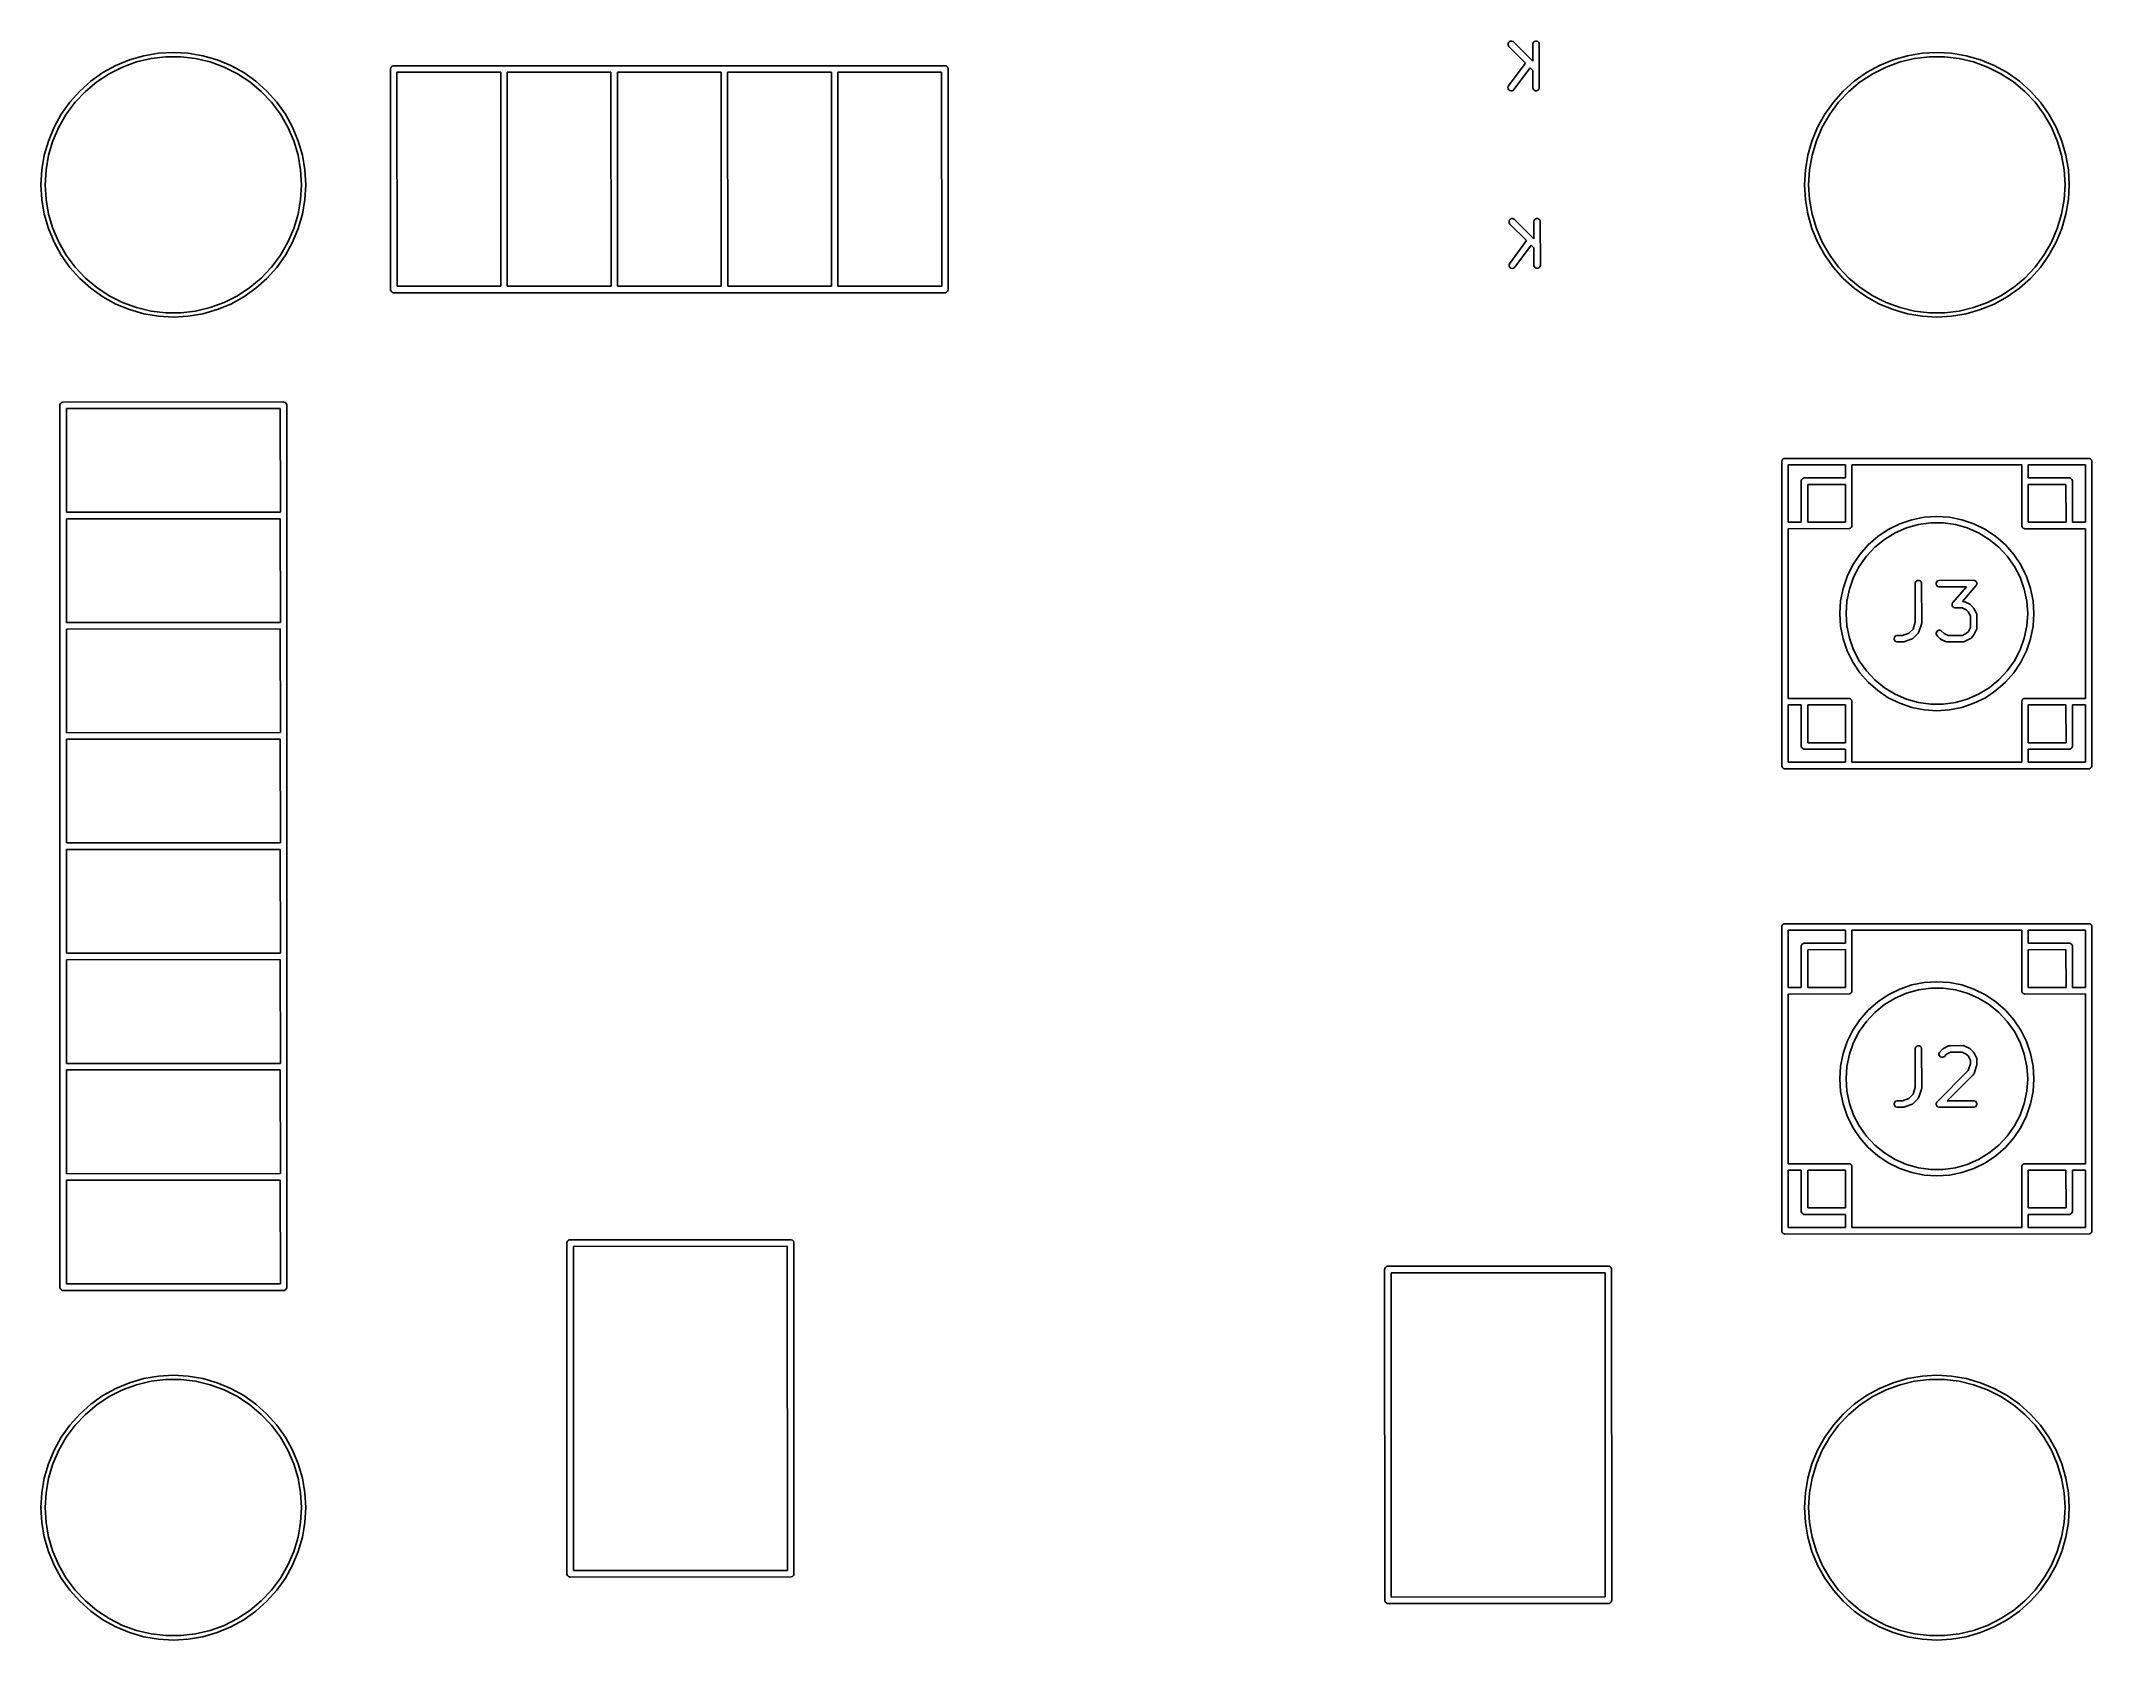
# Model space of a CAD drawing. Extents: x 0.28 to 2.14, y 0.28 to 1.73.
import ezdxf

# ---------------------------------------------------------------- set-up
doc = ezdxf.new("R2010")
doc.units = 0
doc.header["$MEASUREMENT"] = 0
doc.layers.add('BLACK', color=7, linetype='CONTINUOUS')

msp = doc.modelspace()

# ---------------------------------------------------------------- linework, layer by layer
at = {"layer": 'BLACK', "linetype": 'CONTINUOUS'}
for p, q in [((0.3479, 1.7082), (0.3603, 1.7133)), ((0.3603, 1.7133), (0.3733, 1.7171)), ((0.3798, 1.7146), (0.3666, 1.7114)), ((0.3733, 1.7171), (0.3866, 1.7193)), ((0.3932, 1.7161), (0.3798, 1.7146)), ((0.3866, 1.7193), (0.4, 1.7201)), ((0.4068, 1.7161), (0.3932, 1.7161)), ((0.4, 1.7201), (0.4134, 1.7193)), ((0.4202, 1.7146), (0.4068, 1.7161)), ((0.4134, 1.7193), (0.4267, 1.7171)), ((0.4334, 1.7114), (0.4202, 1.7146)), ((0.4267, 1.7171), (0.4397, 1.7133)), ((0.4397, 1.7133), (0.4521, 1.7082)), ((1.611, 1.7281), (1.6114, 1.7291)), ((1.611, 1.7269), (1.611, 1.7281)), ((1.6114, 1.7259), (1.611, 1.7269)), ((1.6114, 1.7291), (1.6122, 1.73)), ((1.6118, 1.7254), (1.6114, 1.7259)), ((1.6269, 1.7104), (1.6118, 1.7254)), ((1.6122, 1.73), (1.6133, 1.7304)), ((1.6133, 1.7304), (1.6144, 1.7304)), ((1.6144, 1.7304), (1.6155, 1.73)), ((1.6155, 1.73), (1.6329, 1.7126)), ((1.6329, 1.7126), (1.6329, 1.7126)), ((1.6329, 1.7126), (1.6329, 1.7126)), ((1.6329, 1.7126), (1.6334, 1.7121)), ((1.6334, 1.7275), (1.6335, 1.7281)), ((1.6334, 1.7121), (1.6334, 1.7275)), ((1.6335, 1.7281), (1.6339, 1.7291)), ((1.6339, 1.7291), (1.6347, 1.73)), ((1.6347, 1.73), (1.6358, 1.7304)), ((1.6358, 1.7304), (1.6369, 1.7304)), ((1.6369, 1.7304), (1.638, 1.73)), ((1.638, 1.73), (1.6388, 1.7291)), ((1.6388, 1.7291), (1.6393, 1.7281)), ((1.6393, 1.7281), (1.6393, 1.6881)), ((1.9479, 1.7082), (1.9603, 1.7133)), ((1.9603, 1.7133), (1.9733, 1.7171)), ((1.9798, 1.7146), (1.9666, 1.7114)), ((1.9733, 1.7171), (1.9866, 1.7193)), ((1.9932, 1.7161), (1.9798, 1.7146)), ((1.9866, 1.7193), (2, 1.7201)), ((2.0068, 1.7161), (1.9932, 1.7161)), ((2, 1.7201), (2.0134, 1.7193)), ((2.0202, 1.7146), (2.0068, 1.7161)), ((2.0134, 1.7193), (2.0267, 1.7171)), ((2.0334, 1.7114), (2.0202, 1.7146)), ((2.0267, 1.7171), (2.0397, 1.7133)), ((2.0397, 1.7133), (2.0521, 1.7082)), ((0.3151, 1.6849), (0.3251, 1.6939)), ((0.3251, 1.6939), (0.3361, 1.7017)), ((0.3418, 1.7007), (0.3305, 1.6933)), ((0.3361, 1.7017), (0.3479, 1.7082)), ((0.3539, 1.7068), (0.3418, 1.7007)), ((0.3666, 1.7114), (0.3539, 1.7068)), ((0.4461, 1.7068), (0.4334, 1.7114)), ((0.4582, 1.7007), (0.4461, 1.7068)), ((0.4521, 1.7082), (0.4639, 1.7017)), ((0.4695, 1.6933), (0.4582, 1.7007)), ((0.4639, 1.7017), (0.4749, 1.6939)), ((0.4749, 1.6939), (0.4849, 1.6849)), ((0.597, 1.705), (0.5971, 1.7056)), ((0.5971, 1.5045), (0.597, 1.705)), ((0.5971, 1.7056), (0.5975, 1.7066)), ((0.5975, 1.7066), (0.5984, 1.7075)), ((0.5984, 1.7075), (0.5994, 1.7079)), ((0.5994, 1.7079), (0.7, 1.708)), ((0.697, 1.7021), (0.6029, 1.702)), ((0.6029, 1.702), (0.603, 1.5079)), ((0.6971, 1.508), (0.697, 1.7021)), ((0.7, 1.708), (0.7006, 1.7079)), ((0.7006, 1.7079), (0.8, 1.708)), ((0.797, 1.7021), (0.7029, 1.702)), ((0.7029, 1.702), (0.703, 1.5079)), ((0.7971, 1.508), (0.797, 1.7021)), ((0.8, 1.708), (0.8006, 1.7079)), ((0.8006, 1.7079), (0.9, 1.708)), ((0.897, 1.7021), (0.8029, 1.702)), ((0.8029, 1.702), (0.803, 1.5079)), ((0.8971, 1.508), (0.897, 1.7021)), ((0.9, 1.708), (0.9006, 1.7079)), ((0.9006, 1.7079), (1, 1.708)), ((0.997, 1.7021), (0.9029, 1.702)), ((0.9029, 1.702), (0.903, 1.5079)), ((0.9971, 1.508), (0.997, 1.7021)), ((1, 1.708), (1.0003, 1.7079)), ((1.0003, 1.7079), (1.1, 1.708)), ((1.0029, 1.7021), (1.003, 1.5079)), ((1.097, 1.7021), (1.0029, 1.7021)), ((1.0971, 1.508), (1.097, 1.7021)), ((1.1, 1.708), (1.1006, 1.7079)), ((1.1006, 1.7079), (1.1016, 1.7075)), ((1.1016, 1.7075), (1.1025, 1.7067)), ((1.1025, 1.7067), (1.1029, 1.7056)), ((1.1029, 1.7056), (1.103, 1.505)), ((1.6112, 1.6894), (1.6269, 1.7104)), ((1.631, 1.7062), (1.6162, 1.6864)), ((1.6334, 1.7038), (1.631, 1.7062)), ((1.6335, 1.6875), (1.6334, 1.7038)), ((1.9151, 1.6849), (1.9251, 1.6939)), ((1.9251, 1.6939), (1.9361, 1.7017)), ((1.9418, 1.7007), (1.9305, 1.6933)), ((1.9361, 1.7017), (1.9479, 1.7082)), ((1.9539, 1.7068), (1.9418, 1.7007)), ((1.9666, 1.7114), (1.9539, 1.7068)), ((2.0461, 1.7068), (2.0334, 1.7114)), ((2.0582, 1.7007), (2.0461, 1.7068)), ((2.0521, 1.7082), (2.0639, 1.7017)), ((2.0695, 1.6933), (2.0582, 1.7007)), ((2.0639, 1.7017), (2.0749, 1.6939)), ((2.0749, 1.6939), (2.0849, 1.6849)), ((0.2983, 1.6639), (0.3061, 1.6749)), ((0.3109, 1.6748), (0.3028, 1.6639)), ((0.3061, 1.6749), (0.3151, 1.6849)), ((0.3202, 1.6846), (0.3109, 1.6748)), ((0.3305, 1.6933), (0.3202, 1.6846)), ((0.4798, 1.6846), (0.4695, 1.6933)), ((0.4891, 1.6748), (0.4798, 1.6846)), ((0.4849, 1.6849), (0.4939, 1.6749)), ((0.4972, 1.6639), (0.4891, 1.6748)), ((0.4939, 1.6749), (0.5017, 1.6639)), ((1.6109, 1.6883), (1.6112, 1.6894)), ((1.6111, 1.6871), (1.6109, 1.6883)), ((1.6117, 1.6862), (1.6111, 1.6871)), ((1.6126, 1.6855), (1.6117, 1.6862)), ((1.6137, 1.6852), (1.6126, 1.6855)), ((1.6148, 1.6853), (1.6137, 1.6852)), ((1.6158, 1.6859), (1.6148, 1.6853)), ((1.6162, 1.6864), (1.6158, 1.6859)), ((1.6339, 1.6865), (1.6335, 1.6875)), ((1.6347, 1.6857), (1.6339, 1.6865)), ((1.6358, 1.6852), (1.6347, 1.6857)), ((1.6369, 1.6852), (1.6358, 1.6852)), ((1.638, 1.6857), (1.6369, 1.6852)), ((1.6388, 1.6865), (1.638, 1.6857)), ((1.6393, 1.6875), (1.6388, 1.6865)), ((1.6393, 1.6881), (1.6393, 1.6875)), ((1.8983, 1.6639), (1.9061, 1.6749)), ((1.9109, 1.6748), (1.9028, 1.6639)), ((1.9061, 1.6749), (1.9151, 1.6849)), ((1.9202, 1.6846), (1.9109, 1.6748)), ((1.9305, 1.6933), (1.9202, 1.6846)), ((2.0798, 1.6846), (2.0695, 1.6933)), ((2.0891, 1.6748), (2.0798, 1.6846)), ((2.0849, 1.6849), (2.0939, 1.6749)), ((2.0972, 1.6639), (2.0891, 1.6748)), ((2.0939, 1.6749), (2.1017, 1.6639)), ((0.2918, 1.6521), (0.2983, 1.6639)), ((0.3028, 1.6639), (0.296, 1.6522)), ((0.504, 1.6522), (0.4972, 1.6639)), ((0.5017, 1.6639), (0.5082, 1.6521)), ((1.8918, 1.6521), (1.8983, 1.6639)), ((1.9028, 1.6639), (1.896, 1.6522)), ((2.104, 1.6522), (2.0972, 1.6639)), ((2.1017, 1.6639), (2.1082, 1.6521)), ((0.2829, 1.6267), (0.2867, 1.6397)), ((0.2867, 1.6397), (0.2918, 1.6521)), ((0.2907, 1.6398), (0.2868, 1.6268)), ((0.296, 1.6522), (0.2907, 1.6398)), ((0.5093, 1.6398), (0.504, 1.6522)), ((0.5082, 1.6521), (0.5133, 1.6397)), ((0.5132, 1.6268), (0.5093, 1.6398)), ((0.5133, 1.6397), (0.5171, 1.6267)), ((1.8829, 1.6267), (1.8867, 1.6397)), ((1.8867, 1.6397), (1.8918, 1.6521)), ((1.8907, 1.6398), (1.8868, 1.6268)), ((1.896, 1.6522), (1.8907, 1.6398)), ((2.1093, 1.6398), (2.104, 1.6522)), ((2.1082, 1.6521), (2.1133, 1.6397)), ((2.1132, 1.6268), (2.1093, 1.6398)), ((2.1133, 1.6397), (2.1171, 1.6267)), ((0.2807, 1.6134), (0.2829, 1.6267)), ((0.2868, 1.6268), (0.2845, 1.6135)), ((0.5155, 1.6135), (0.5132, 1.6268)), ((0.5171, 1.6267), (0.5193, 1.6134)), ((1.8807, 1.6134), (1.8829, 1.6267)), ((1.8868, 1.6268), (1.8845, 1.6135)), ((2.1155, 1.6135), (2.1132, 1.6268)), ((2.1171, 1.6267), (2.1193, 1.6134)), ((0.2799, 1.6), (0.2807, 1.6134)), ((0.2845, 1.6135), (0.2837, 1.6)), ((0.5163, 1.6), (0.5155, 1.6135)), ((0.5193, 1.6134), (0.5201, 1.6)), ((1.8799, 1.6), (1.8807, 1.6134)), ((1.8845, 1.6135), (1.8837, 1.6)), ((2.1163, 1.6), (2.1155, 1.6135)), ((2.1193, 1.6134), (2.1201, 1.6)), ((0.2807, 1.5866), (0.2799, 1.6)), ((0.2829, 1.5733), (0.2807, 1.5866)), ((0.2837, 1.6), (0.2845, 1.5865)), ((0.2845, 1.5865), (0.2868, 1.5732)), ((0.5132, 1.5732), (0.5155, 1.5865)), ((0.5155, 1.5865), (0.5163, 1.6)), ((0.5193, 1.5866), (0.5171, 1.5733)), ((0.5201, 1.6), (0.5193, 1.5866)), ((1.8807, 1.5866), (1.8799, 1.6)), ((1.8829, 1.5733), (1.8807, 1.5866)), ((1.8837, 1.6), (1.8845, 1.5865)), ((1.8845, 1.5865), (1.8868, 1.5732)), ((2.1132, 1.5732), (2.1155, 1.5865)), ((2.1155, 1.5865), (2.1163, 1.6)), ((2.1193, 1.5866), (2.1171, 1.5733)), ((2.1201, 1.6), (2.1193, 1.5866)), ((0.2867, 1.5603), (0.2829, 1.5733)), ((0.2868, 1.5732), (0.2907, 1.5602)), ((0.5093, 1.5602), (0.5132, 1.5732)), ((0.5171, 1.5733), (0.5133, 1.5603)), ((1.6119, 1.567), (1.6124, 1.5681)), ((1.6119, 1.5659), (1.6119, 1.567)), ((1.6124, 1.5648), (1.6119, 1.5659)), ((1.6124, 1.5681), (1.6132, 1.5689)), ((1.6127, 1.5644), (1.6124, 1.5648)), ((1.6278, 1.5493), (1.6127, 1.5644)), ((1.6132, 1.5689), (1.6142, 1.5694)), ((1.6142, 1.5694), (1.6154, 1.5694)), ((1.6154, 1.5694), (1.6165, 1.5689)), ((1.6165, 1.5689), (1.6338, 1.5516)), ((1.6344, 1.567), (1.6349, 1.5681)), ((1.6344, 1.5665), (1.6344, 1.567)), ((1.6344, 1.5511), (1.6344, 1.5665)), ((1.6349, 1.5681), (1.6357, 1.5689)), ((1.6357, 1.5689), (1.6367, 1.5694)), ((1.6367, 1.5694), (1.6379, 1.5694)), ((1.6379, 1.5694), (1.639, 1.5689)), ((1.639, 1.5689), (1.6398, 1.5681)), ((1.6398, 1.5681), (1.6402, 1.567)), ((1.6402, 1.567), (1.6403, 1.5271)), ((1.8867, 1.5603), (1.8829, 1.5733)), ((1.8868, 1.5732), (1.8907, 1.5602)), ((2.1093, 1.5602), (2.1132, 1.5732)), ((2.1171, 1.5733), (2.1133, 1.5603)), ((0.2918, 1.5479), (0.2867, 1.5603)), ((0.2907, 1.5602), (0.296, 1.5478)), ((0.2983, 1.5361), (0.2918, 1.5479)), ((0.296, 1.5478), (0.3028, 1.5361)), ((0.4972, 1.5361), (0.504, 1.5478)), ((0.5082, 1.5479), (0.5017, 1.5361)), ((0.504, 1.5478), (0.5093, 1.5602)), ((0.5133, 1.5603), (0.5082, 1.5479)), ((1.6122, 1.5284), (1.6278, 1.5493)), ((1.632, 1.5452), (1.6172, 1.5253)), ((1.6344, 1.5428), (1.632, 1.5452)), ((1.6338, 1.5516), (1.6339, 1.5516)), ((1.6339, 1.5516), (1.6339, 1.5515)), ((1.6339, 1.5515), (1.6344, 1.5511)), ((1.8918, 1.5479), (1.8867, 1.5603)), ((1.8907, 1.5602), (1.896, 1.5478)), ((1.8983, 1.5361), (1.8918, 1.5479)), ((1.896, 1.5478), (1.9028, 1.5361)), ((2.0972, 1.5361), (2.104, 1.5478)), ((2.1082, 1.5479), (2.1017, 1.5361)), ((2.104, 1.5478), (2.1093, 1.5602)), ((2.1133, 1.5603), (2.1082, 1.5479)), ((0.3061, 1.5251), (0.2983, 1.5361)), ((0.3028, 1.5361), (0.3109, 1.5252)), ((0.4891, 1.5252), (0.4972, 1.5361)), ((0.5017, 1.5361), (0.4939, 1.5251)), ((1.6119, 1.5273), (1.6122, 1.5284)), ((1.612, 1.5261), (1.6119, 1.5273)), ((1.6126, 1.5251), (1.612, 1.5261)), ((1.6344, 1.5265), (1.6344, 1.5428)), ((1.6349, 1.5255), (1.6344, 1.5265)), ((1.6402, 1.5265), (1.6398, 1.5255)), ((1.6403, 1.5271), (1.6402, 1.5265)), ((1.9061, 1.5251), (1.8983, 1.5361)), ((1.9028, 1.5361), (1.9109, 1.5252)), ((2.0891, 1.5252), (2.0972, 1.5361)), ((2.1017, 1.5361), (2.0939, 1.5251)), ((0.3151, 1.5151), (0.3061, 1.5251)), ((0.3109, 1.5252), (0.3202, 1.5154)), ((0.3251, 1.5061), (0.3151, 1.5151)), ((0.3202, 1.5154), (0.3305, 1.5067)), ((0.4695, 1.5067), (0.4798, 1.5154)), ((0.4849, 1.5151), (0.4749, 1.5061)), ((0.4798, 1.5154), (0.4891, 1.5252)), ((0.4939, 1.5251), (0.4849, 1.5151)), ((0.603, 1.5079), (0.6971, 1.508)), ((0.703, 1.5079), (0.7971, 1.508)), ((0.803, 1.5079), (0.8971, 1.508)), ((0.903, 1.5079), (0.9971, 1.508)), ((1.003, 1.5079), (1.0971, 1.508)), ((1.6135, 1.5244), (1.6126, 1.5251)), ((1.6147, 1.5241), (1.6135, 1.5244)), ((1.6158, 1.5243), (1.6147, 1.5241)), ((1.6168, 1.5249), (1.6158, 1.5243)), ((1.6172, 1.5253), (1.6168, 1.5249)), ((1.6357, 1.5246), (1.6349, 1.5255)), ((1.6367, 1.5242), (1.6357, 1.5246)), ((1.6379, 1.5242), (1.6367, 1.5242)), ((1.639, 1.5246), (1.6379, 1.5242)), ((1.6398, 1.5255), (1.639, 1.5246)), ((1.9151, 1.5151), (1.9061, 1.5251)), ((1.9109, 1.5252), (1.9202, 1.5154)), ((1.9251, 1.5061), (1.9151, 1.5151)), ((1.9202, 1.5154), (1.9305, 1.5067)), ((2.0695, 1.5067), (2.0798, 1.5154)), ((2.0849, 1.5151), (2.0749, 1.5061)), ((2.0798, 1.5154), (2.0891, 1.5252)), ((2.0939, 1.5251), (2.0849, 1.5151)), ((0.3361, 1.4983), (0.3251, 1.5061)), ((0.3305, 1.5067), (0.3418, 1.4993)), ((0.3479, 1.4918), (0.3361, 1.4983)), ((0.3418, 1.4993), (0.3539, 1.4932)), ((0.3603, 1.4867), (0.3479, 1.4918)), ((0.3539, 1.4932), (0.3666, 1.4886)), ((0.4334, 1.4886), (0.4461, 1.4932)), ((0.4521, 1.4918), (0.4397, 1.4867)), ((0.4461, 1.4932), (0.4582, 1.4993)), ((0.4639, 1.4983), (0.4521, 1.4918)), ((0.4582, 1.4993), (0.4695, 1.5067)), ((0.4749, 1.5061), (0.4639, 1.4983)), ((0.5971, 1.5044), (0.5971, 1.5045)), ((0.5975, 1.5034), (0.5971, 1.5044)), ((0.5984, 1.5025), (0.5975, 1.5034)), ((0.5994, 1.5021), (0.5984, 1.5025)), ((0.6, 1.502), (0.5994, 1.5021)), ((0.6994, 1.5021), (0.6, 1.502)), ((0.7, 1.502), (0.6994, 1.5021)), ((0.7994, 1.5021), (0.7, 1.502)), ((0.8, 1.502), (0.7994, 1.5021)), ((0.8994, 1.5021), (0.8, 1.502)), ((0.9, 1.502), (0.8994, 1.5021)), ((0.9997, 1.5021), (0.9, 1.502)), ((1, 1.5021), (0.9997, 1.5021)), ((1.1006, 1.5021), (1, 1.5021)), ((1.1016, 1.5026), (1.1006, 1.5021)), ((1.1025, 1.5034), (1.1016, 1.5026)), ((1.1029, 1.5045), (1.1025, 1.5034)), ((1.103, 1.505), (1.1029, 1.5045)), ((1.9361, 1.4983), (1.9251, 1.5061)), ((1.9305, 1.5067), (1.9418, 1.4993)), ((1.9479, 1.4918), (1.9361, 1.4983)), ((1.9418, 1.4993), (1.9539, 1.4932)), ((1.9603, 1.4867), (1.9479, 1.4918)), ((1.9539, 1.4932), (1.9666, 1.4886)), ((2.0334, 1.4886), (2.0461, 1.4932)), ((2.0521, 1.4918), (2.0397, 1.4867)), ((2.0461, 1.4932), (2.0582, 1.4993)), ((2.0639, 1.4983), (2.0521, 1.4918)), ((2.0582, 1.4993), (2.0695, 1.5067)), ((2.0749, 1.5061), (2.0639, 1.4983)), ((0.3733, 1.4829), (0.3603, 1.4867)), ((0.3666, 1.4886), (0.3798, 1.4854)), ((0.3866, 1.4807), (0.3733, 1.4829)), ((0.3798, 1.4854), (0.3932, 1.4839)), ((0.4, 1.4799), (0.3866, 1.4807)), ((0.3932, 1.4839), (0.4068, 1.4839)), ((0.4134, 1.4807), (0.4, 1.4799)), ((0.4068, 1.4839), (0.4202, 1.4854)), ((0.4267, 1.4829), (0.4134, 1.4807)), ((0.4202, 1.4854), (0.4334, 1.4886)), ((0.4397, 1.4867), (0.4267, 1.4829)), ((1.9733, 1.4829), (1.9603, 1.4867)), ((1.9666, 1.4886), (1.9798, 1.4854)), ((1.9866, 1.4807), (1.9733, 1.4829)), ((1.9798, 1.4854), (1.9932, 1.4839)), ((2, 1.4799), (1.9866, 1.4807)), ((1.9932, 1.4839), (2.0068, 1.4839)), ((2.0134, 1.4807), (2, 1.4799)), ((2.0068, 1.4839), (2.0202, 1.4854)), ((2.0267, 1.4829), (2.0134, 1.4807)), ((2.0202, 1.4854), (2.0334, 1.4886)), ((2.0397, 1.4867), (2.0267, 1.4829)), ((0.297, 1.4), (0.2971, 1.4006)), ((0.2971, 1.3006), (0.297, 1.4)), ((0.2971, 1.4006), (0.2975, 1.4016)), ((0.2975, 1.4016), (0.2984, 1.4025)), ((0.2984, 1.4025), (0.2994, 1.4029)), ((0.2994, 1.4029), (0.5, 1.403)), ((0.497, 1.3971), (0.3029, 1.397)), ((0.3029, 1.397), (0.303, 1.3029)), ((0.4971, 1.303), (0.497, 1.3971)), ((0.5, 1.403), (0.5006, 1.4029)), ((0.5006, 1.4029), (0.5016, 1.4025)), ((0.5016, 1.4025), (0.5025, 1.4016)), ((0.5025, 1.4016), (0.5029, 1.4006)), ((0.5029, 1.4006), (0.503, 1.3)), ((1.8593, 1.3494), (1.8597, 1.3505)), ((1.8593, 1.3488), (1.8593, 1.3494)), ((1.8593, 1.0727), (1.8593, 1.3488)), ((1.8597, 1.3505), (1.8606, 1.3513)), ((1.8606, 1.3513), (1.8616, 1.3517)), ((1.8616, 1.3517), (2.1378, 1.3518)), ((1.8651, 1.3459), (1.8651, 1.2938)), ((1.9171, 1.3459), (1.8651, 1.3459)), ((1.9171, 1.3341), (1.9171, 1.3459)), ((1.923, 1.3459), (1.923, 1.2909)), ((2.077, 1.3459), (1.923, 1.3459)), ((2.077, 1.2904), (2.077, 1.3459)), ((2.0828, 1.3459), (2.0828, 1.334)), ((2.1348, 1.3459), (2.0828, 1.3459)), ((2.1349, 1.2939), (2.1348, 1.3459)), ((2.1378, 1.3518), (2.1384, 1.3517)), ((2.1384, 1.3517), (2.1394, 1.3513)), ((2.1394, 1.3513), (2.1403, 1.3505)), ((2.1403, 1.3505), (2.1407, 1.3494)), ((2.1407, 1.3494), (2.1407, 1.0732)), ((1.877, 1.3317), (1.8775, 1.3327)), ((1.877, 1.3311), (1.877, 1.3317)), ((1.877, 1.2939), (1.877, 1.3311)), ((1.8775, 1.3327), (1.8783, 1.3336)), ((1.8783, 1.3336), (1.8793, 1.334)), ((1.8793, 1.334), (1.9171, 1.3341)), ((1.8828, 1.3282), (1.8829, 1.2939)), ((1.9171, 1.3282), (1.8828, 1.3282)), ((1.9172, 1.2939), (1.9171, 1.3282)), ((2.0828, 1.334), (2.1201, 1.3341)), ((2.0828, 1.3282), (2.0829, 1.2938)), ((2.1171, 1.3282), (2.0828, 1.3282)), ((2.1172, 1.2939), (2.1171, 1.3282)), ((2.1201, 1.3341), (2.1207, 1.334)), ((2.1207, 1.334), (2.1217, 1.3336)), ((2.1217, 1.3336), (2.1225, 1.3327)), ((2.1225, 1.3327), (2.123, 1.3317)), ((2.123, 1.3317), (2.123, 1.2939)), ((0.303, 1.3029), (0.4971, 1.303)), ((0.297, 1.3), (0.2971, 1.3006)), ((0.2971, 1.2006), (0.297, 1.3)), ((0.497, 1.2971), (0.3029, 1.297)), ((0.3029, 1.297), (0.303, 1.2029)), ((0.4971, 1.203), (0.497, 1.2971)), ((0.503, 1.3), (0.5029, 1.2994)), ((0.5029, 1.2994), (0.503, 1.2)), ((1.8651, 1.2938), (1.877, 1.2939)), ((1.9207, 1.2881), (1.8651, 1.288)), ((1.8651, 1.288), (1.8651, 1.134)), ((1.8829, 1.2939), (1.9172, 1.2939)), ((1.9217, 1.2885), (1.9207, 1.2881)), ((1.9225, 1.2893), (1.9217, 1.2885)), ((1.923, 1.2904), (1.9225, 1.2893)), ((1.923, 1.2909), (1.923, 1.2904)), ((1.9464, 1.2809), (1.9559, 1.2873)), ((1.9621, 1.2842), (1.9525, 1.2783)), ((1.9559, 1.2873), (1.9663, 1.2924)), ((1.9724, 1.2887), (1.9621, 1.2842)), ((1.9663, 1.2924), (1.9772, 1.2961)), ((1.9832, 1.2917), (1.9724, 1.2887)), ((1.9772, 1.2961), (1.9885, 1.2984)), ((1.9944, 1.2932), (1.9832, 1.2917)), ((1.9885, 1.2984), (2, 1.2991)), ((2.0056, 1.2932), (1.9944, 1.2932)), ((2, 1.2991), (2.0115, 1.2984)), ((2.0168, 1.2917), (2.0056, 1.2932)), ((2.0115, 1.2984), (2.0228, 1.2961)), ((2.0276, 1.2887), (2.0168, 1.2917)), ((2.0228, 1.2961), (2.0337, 1.2924)), ((2.0379, 1.2842), (2.0276, 1.2887)), ((2.0337, 1.2924), (2.0441, 1.2873)), ((2.0475, 1.2783), (2.0379, 1.2842)), ((2.0441, 1.2873), (2.0536, 1.2809)), ((2.0775, 1.2893), (2.077, 1.2904)), ((2.0783, 1.2885), (2.0775, 1.2893)), ((2.0793, 1.2881), (2.0783, 1.2885)), ((2.0799, 1.288), (2.0793, 1.2881)), ((2.1349, 1.288), (2.0799, 1.288)), ((2.0829, 1.2938), (2.1172, 1.2939)), ((2.123, 1.2939), (2.1349, 1.2939)), ((2.1349, 1.1341), (2.1349, 1.288)), ((1.9301, 1.2647), (1.9377, 1.2733)), ((1.9438, 1.2712), (1.9361, 1.263)), ((1.9377, 1.2733), (1.9464, 1.2809)), ((1.9525, 1.2783), (1.9438, 1.2712)), ((2.0562, 1.2712), (2.0475, 1.2783)), ((2.0536, 1.2809), (2.0623, 1.2733)), ((2.0639, 1.263), (2.0562, 1.2712)), ((2.0623, 1.2733), (2.0699, 1.2647)), ((1.9186, 1.2447), (1.9237, 1.2551)), ((1.9237, 1.2551), (1.9301, 1.2647)), ((1.9296, 1.2538), (1.9244, 1.2439)), ((1.9361, 1.263), (1.9296, 1.2538)), ((2.0704, 1.2538), (2.0639, 1.263)), ((2.0699, 1.2647), (2.0763, 1.2551)), ((2.0756, 1.2439), (2.0704, 1.2538)), ((2.0763, 1.2551), (2.0814, 1.2447)), ((1.9127, 1.2225), (1.9149, 1.2338)), ((1.9149, 1.2338), (1.9186, 1.2447)), ((1.9207, 1.2333), (1.9184, 1.2222)), ((1.9244, 1.2439), (1.9207, 1.2333)), ((1.9804, 1.2388), (1.9809, 1.2398)), ((1.9804, 1.2382), (1.9804, 1.2388)), ((1.9804, 1.2031), (1.9804, 1.2382)), ((1.9809, 1.2398), (1.9817, 1.2407)), ((1.9817, 1.2407), (1.9828, 1.2411)), ((1.9828, 1.2411), (1.9839, 1.2411)), ((1.9839, 1.2411), (1.985, 1.2407)), ((1.985, 1.2407), (1.9858, 1.2398)), ((1.9858, 1.2398), (1.9862, 1.2388)), ((1.9862, 1.2388), (1.9863, 1.2025)), ((1.9995, 1.2388), (1.9999, 1.2398)), ((1.9995, 1.2376), (1.9995, 1.2388)), ((1.9999, 1.2366), (1.9995, 1.2376)), ((1.9999, 1.2398), (2.0007, 1.2407)), ((2.0007, 1.2357), (1.9999, 1.2366)), ((2.0007, 1.2407), (2.0018, 1.2411)), ((2.0018, 1.2353), (2.0007, 1.2357)), ((2.0018, 1.2411), (2.0333, 1.2412)), ((2.0024, 1.2353), (2.0018, 1.2353)), ((2.0269, 1.2353), (2.0024, 1.2353)), ((2.0145, 1.2211), (2.0269, 1.2353)), ((2.0355, 1.2362), (2.0232, 1.2221)), ((2.0333, 1.2412), (2.0336, 1.2411)), ((2.0336, 1.2411), (2.0337, 1.2411)), ((2.0337, 1.2411), (2.0338, 1.2411)), ((2.0338, 1.2411), (2.0339, 1.2411)), ((2.0339, 1.2411), (2.0344, 1.2409)), ((2.0344, 1.2409), (2.0348, 1.2408)), ((2.0348, 1.2408), (2.0349, 1.2407)), ((2.0349, 1.2407), (2.035, 1.2407)), ((2.035, 1.2407), (2.0353, 1.2403)), ((2.0353, 1.2403), (2.0357, 1.24)), ((2.0358, 1.2366), (2.0355, 1.2362)), ((2.0357, 1.24), (2.0357, 1.2399)), ((2.0357, 1.2399), (2.0358, 1.2398)), ((2.0358, 1.2398), (2.036, 1.2394)), ((2.0359, 1.2367), (2.0358, 1.2367)), ((2.0358, 1.2367), (2.0358, 1.2366)), ((2.036, 1.2372), (2.0359, 1.2367)), ((2.036, 1.2394), (2.0362, 1.239)), ((2.0362, 1.2376), (2.036, 1.2372)), ((2.0362, 1.239), (2.0362, 1.2389)), ((2.0362, 1.2389), (2.0362, 1.2388)), ((2.0362, 1.2388), (2.0362, 1.2383)), ((2.0362, 1.2383), (2.0363, 1.2378)), ((2.0363, 1.2378), (2.0362, 1.2377)), ((2.0362, 1.2377), (2.0362, 1.2376)), ((2.0793, 1.2333), (2.0756, 1.2439)), ((2.0816, 1.2222), (2.0793, 1.2333)), ((2.0814, 1.2447), (2.0851, 1.2338)), ((2.0851, 1.2338), (2.0873, 1.2225)), ((1.9119, 1.211), (1.9127, 1.2225)), ((1.9127, 1.1995), (1.9119, 1.211)), ((1.9184, 1.2222), (1.9176, 1.211)), ((1.9176, 1.211), (1.9184, 1.1998)), ((2.0137, 1.2195), (2.0138, 1.2196)), ((2.0138, 1.2191), (2.0137, 1.2195)), ((2.0138, 1.2197), (2.014, 1.2202)), ((2.0138, 1.2196), (2.0138, 1.2197)), ((2.0138, 1.2186), (2.0138, 1.2191)), ((2.0138, 1.2185), (2.0138, 1.2186)), ((2.0138, 1.2184), (2.0138, 1.2185)), ((2.014, 1.218), (2.0138, 1.2184)), ((2.014, 1.2202), (2.0141, 1.2206)), ((2.0142, 1.2175), (2.014, 1.218)), ((2.0141, 1.2206), (2.0142, 1.2207)), ((2.0142, 1.2208), (2.0145, 1.2211)), ((2.0142, 1.2207), (2.0142, 1.2208)), ((2.0143, 1.2174), (2.0142, 1.2175)), ((2.0147, 1.217), (2.0143, 1.2174)), ((2.0143, 1.2174), (2.0143, 1.2174)), ((2.015, 1.2167), (2.0147, 1.217)), ((2.0151, 1.2167), (2.015, 1.2167)), ((2.0152, 1.2166), (2.0151, 1.2167)), ((2.0156, 1.2164), (2.0152, 1.2166)), ((2.0161, 1.2163), (2.0156, 1.2164)), ((2.0162, 1.2162), (2.0161, 1.2163)), ((2.0163, 1.2162), (2.0162, 1.2162)), ((2.0164, 1.2162), (2.0163, 1.2162)), ((2.0167, 1.2162), (2.0164, 1.2162)), ((2.023, 1.2162), (2.0167, 1.2162)), ((2.0267, 1.2144), (2.023, 1.2162)), ((2.0232, 1.2221), (2.0238, 1.2221)), ((2.0238, 1.2221), (2.0244, 1.2221)), ((2.0244, 1.2221), (2.0245, 1.222)), ((2.0245, 1.222), (2.0246, 1.222)), ((2.0246, 1.222), (2.0251, 1.2218)), ((2.0251, 1.2218), (2.0254, 1.2216)), ((2.0254, 1.2216), (2.0255, 1.2216)), ((2.0255, 1.2216), (2.0299, 1.2194)), ((2.0285, 1.2127), (2.0267, 1.2144)), ((2.0304, 1.209), (2.0285, 1.2127)), ((2.0299, 1.2194), (2.0301, 1.2193)), ((2.0301, 1.2193), (2.0302, 1.2192)), ((2.0302, 1.2192), (2.0303, 1.2192)), ((2.0303, 1.2192), (2.0304, 1.2191)), ((2.0304, 1.2191), (2.0306, 1.2188)), ((2.0306, 1.2188), (2.033, 1.2165)), ((2.033, 1.2165), (2.0332, 1.2163)), ((2.0332, 1.2163), (2.0333, 1.2162)), ((2.0333, 1.2162), (2.0333, 1.2161)), ((2.0333, 1.2161), (2.0334, 1.216)), ((2.0334, 1.216), (2.0336, 1.2157)), ((2.0336, 1.2157), (2.036, 1.211)), ((2.036, 1.211), (2.0362, 1.2104)), ((2.0362, 1.2104), (2.0362, 1.2103)), ((2.0362, 1.2103), (2.0362, 1.2102)), ((2.0362, 1.2102), (2.0362, 1.2097)), ((2.0362, 1.2097), (2.0363, 1.2093)), ((2.0824, 1.211), (2.0816, 1.2222)), ((2.0816, 1.1998), (2.0824, 1.211)), ((2.0873, 1.2225), (2.0881, 1.211)), ((2.0881, 1.211), (2.0873, 1.1995)), ((0.297, 1.2), (0.2971, 1.2006)), ((0.2971, 1.1006), (0.297, 1.2)), ((0.497, 1.1971), (0.3029, 1.197)), ((0.3029, 1.197), (0.303, 1.1029)), ((0.303, 1.2029), (0.4971, 1.203)), ((0.4971, 1.103), (0.497, 1.1971)), ((0.503, 1.2), (0.5029, 1.1994)), ((0.5029, 1.1994), (0.503, 1.1)), ((1.9149, 1.1882), (1.9127, 1.1995)), ((1.9184, 1.1998), (1.9207, 1.1888)), ((1.9626, 1.1907), (1.9637, 1.1911)), ((1.9637, 1.1911), (1.9687, 1.1912)), ((1.9687, 1.1912), (1.9747, 1.1932)), ((1.9747, 1.1932), (1.9784, 1.197)), ((1.9827, 1.193), (1.9783, 1.1885)), ((1.9784, 1.197), (1.9804, 1.2031)), ((1.9828, 1.193), (1.9827, 1.193)), ((1.983, 1.1933), (1.9828, 1.193)), ((1.9834, 1.1937), (1.983, 1.1933)), ((1.9835, 1.1939), (1.9834, 1.1938)), ((1.9834, 1.1938), (1.9834, 1.1937)), ((1.9838, 1.1944), (1.9835, 1.1939)), ((1.9861, 1.2015), (1.9838, 1.1944)), ((1.9862, 1.2019), (1.9861, 1.2015)), ((1.9863, 1.2021), (1.9862, 1.2021)), ((1.9862, 1.2021), (1.9862, 1.2019)), ((1.9863, 1.2025), (1.9863, 1.2022)), ((1.9863, 1.2022), (1.9863, 1.2021)), ((1.9995, 1.1935), (1.9999, 1.1946)), ((1.9995, 1.1924), (1.9995, 1.1935)), ((1.9999, 1.1913), (1.9995, 1.1924)), ((1.9999, 1.1946), (2.0007, 1.1954)), ((2.0003, 1.1909), (1.9999, 1.1913)), ((2.0007, 1.1954), (2.0018, 1.1959)), ((2.0018, 1.1959), (2.003, 1.1959)), ((2.003, 1.1959), (2.004, 1.1954)), ((2.004, 1.1954), (2.0066, 1.1929)), ((2.0066, 1.1929), (2.0103, 1.1911)), ((2.0103, 1.1911), (2.0232, 1.1912)), ((2.0232, 1.1912), (2.0269, 1.1931)), ((2.0269, 1.1931), (2.0286, 1.1948)), ((2.0286, 1.1948), (2.0304, 1.1985)), ((2.0304, 1.1985), (2.0304, 1.209)), ((2.0333, 1.1912), (2.033, 1.1909)), ((2.0334, 1.1913), (2.0333, 1.1912)), ((2.0336, 1.1916), (2.0334, 1.1914)), ((2.0334, 1.1914), (2.0334, 1.1913)), ((2.0334, 1.1913), (2.0334, 1.1913)), ((2.0357, 1.196), (2.0336, 1.1916)), ((2.0358, 1.1961), (2.0357, 1.196)), ((2.0359, 1.1965), (2.0358, 1.1961)), ((2.0362, 1.1969), (2.0359, 1.1965)), ((2.0363, 1.2093), (2.0362, 1.2092)), ((2.0362, 1.2092), (2.0363, 1.1977)), ((2.0363, 1.1977), (2.0362, 1.1972)), ((2.0362, 1.1972), (2.0362, 1.1971)), ((2.0362, 1.1971), (2.0362, 1.1969)), ((2.0793, 1.1888), (2.0816, 1.1998)), ((2.0873, 1.1995), (2.0851, 1.1882)), ((1.9186, 1.1773), (1.9149, 1.1882)), ((1.9237, 1.167), (1.9186, 1.1773)), ((1.9207, 1.1888), (1.9244, 1.1782)), ((1.9244, 1.1782), (1.9296, 1.1682)), ((1.9614, 1.1888), (1.9618, 1.1898)), ((1.9614, 1.1876), (1.9614, 1.1888)), ((1.9618, 1.1866), (1.9614, 1.1876)), ((1.9618, 1.1898), (1.9626, 1.1907)), ((1.9626, 1.1857), (1.9618, 1.1866)), ((1.9637, 1.1853), (1.9626, 1.1857)), ((1.9643, 1.1853), (1.9637, 1.1853)), ((1.969, 1.1853), (1.9643, 1.1853)), ((1.9694, 1.1853), (1.969, 1.1853)), ((1.9696, 1.1853), (1.9694, 1.1853)), ((1.9697, 1.1853), (1.9696, 1.1853)), ((1.9696, 1.1853), (1.9696, 1.1853)), ((1.97, 1.1854), (1.9697, 1.1853)), ((1.9767, 1.1877), (1.97, 1.1854)), ((1.9768, 1.1877), (1.9767, 1.1877)), ((1.9772, 1.1878), (1.9768, 1.1877)), ((1.9777, 1.188), (1.9772, 1.1878)), ((1.9778, 1.1881), (1.9777, 1.1881)), ((1.9777, 1.1881), (1.9777, 1.188)), ((1.9783, 1.1885), (1.9778, 1.1881)), ((2.0027, 1.1885), (2.0003, 1.1909)), ((2.003, 1.1883), (2.0027, 1.1885)), ((2.0031, 1.1882), (2.003, 1.1883)), ((2.0031, 1.1881), (2.0031, 1.1882)), ((2.0032, 1.1881), (2.0031, 1.1881)), ((2.0034, 1.1879), (2.0032, 1.1881)), ((2.0078, 1.1858), (2.0034, 1.1879)), ((2.0079, 1.1857), (2.0078, 1.1858)), ((2.0083, 1.1856), (2.0079, 1.1857)), ((2.0087, 1.1854), (2.0083, 1.1856)), ((2.0088, 1.1853), (2.0087, 1.1854)), ((2.0089, 1.1853), (2.0088, 1.1853)), ((2.0095, 1.1853), (2.0089, 1.1853)), ((2.0234, 1.1853), (2.0095, 1.1853)), ((2.0239, 1.1853), (2.0234, 1.1853)), ((2.0234, 1.1853), (2.0234, 1.1853)), ((2.0244, 1.1853), (2.0239, 1.1853)), ((2.0245, 1.1853), (2.0244, 1.1853)), ((2.0246, 1.1854), (2.0245, 1.1853)), ((2.0251, 1.1856), (2.0246, 1.1854)), ((2.0298, 1.188), (2.0251, 1.1856)), ((2.0302, 1.1881), (2.0298, 1.188)), ((2.0303, 1.1882), (2.0302, 1.1881)), ((2.0304, 1.1883), (2.0303, 1.1882)), ((2.0307, 1.1885), (2.0304, 1.1883)), ((2.0304, 1.1883), (2.0304, 1.1883)), ((2.033, 1.1909), (2.0307, 1.1885)), ((2.0704, 1.1682), (2.0756, 1.1782)), ((2.0756, 1.1782), (2.0793, 1.1888)), ((2.0814, 1.1773), (2.0763, 1.167)), ((2.0851, 1.1882), (2.0814, 1.1773)), ((1.9301, 1.1574), (1.9237, 1.167)), ((1.9296, 1.1682), (1.9361, 1.159)), ((1.9377, 1.1487), (1.9301, 1.1574)), ((1.9361, 1.159), (1.9438, 1.1508)), ((2.0562, 1.1508), (2.0639, 1.159)), ((2.0699, 1.1574), (2.0623, 1.1487)), ((2.0639, 1.159), (2.0704, 1.1682)), ((2.0763, 1.167), (2.0699, 1.1574)), ((1.9464, 1.1411), (1.9377, 1.1487)), ((1.9438, 1.1508), (1.9525, 1.1437)), ((1.9559, 1.1347), (1.9464, 1.1411)), ((1.9525, 1.1437), (1.9621, 1.1379)), ((1.9621, 1.1379), (1.9724, 1.1334)), ((2.0276, 1.1334), (2.0379, 1.1379)), ((2.0379, 1.1379), (2.0475, 1.1437)), ((2.0536, 1.1411), (2.0441, 1.1347)), ((2.0475, 1.1437), (2.0562, 1.1508)), ((2.0623, 1.1487), (2.0536, 1.1411)), ((1.8651, 1.134), (1.9201, 1.1341)), ((1.8651, 1.1282), (1.8652, 1.0761)), ((1.877, 1.1282), (1.8651, 1.1282)), ((1.877, 1.0904), (1.877, 1.1282)), ((1.8828, 1.1282), (1.8829, 1.0938)), ((1.9171, 1.1282), (1.8828, 1.1282)), ((1.9172, 1.0939), (1.9171, 1.1282)), ((1.9201, 1.1341), (1.9207, 1.134)), ((1.9207, 1.134), (1.9217, 1.1336)), ((1.9217, 1.1336), (1.9225, 1.1327)), ((1.9225, 1.1327), (1.923, 1.1317)), ((1.923, 1.1317), (1.923, 1.0761)), ((1.9663, 1.1296), (1.9559, 1.1347)), ((1.9772, 1.1259), (1.9663, 1.1296)), ((1.9724, 1.1334), (1.9832, 1.1304)), ((1.9885, 1.1237), (1.9772, 1.1259)), ((1.9832, 1.1304), (1.9944, 1.1288)), ((2, 1.1229), (1.9885, 1.1237)), ((1.9944, 1.1288), (2.0056, 1.1288)), ((2.0115, 1.1237), (2, 1.1229)), ((2.0056, 1.1288), (2.0168, 1.1304)), ((2.0228, 1.1259), (2.0115, 1.1237)), ((2.0168, 1.1304), (2.0276, 1.1334)), ((2.0337, 1.1296), (2.0228, 1.1259)), ((2.0441, 1.1347), (2.0337, 1.1296)), ((2.077, 1.1317), (2.0775, 1.1327)), ((2.077, 1.1311), (2.077, 1.1317)), ((2.077, 1.0762), (2.077, 1.1311)), ((2.0775, 1.1327), (2.0783, 1.1336)), ((2.0783, 1.1336), (2.0793, 1.134)), ((2.0793, 1.134), (2.1349, 1.1341)), ((2.0828, 1.1282), (2.0829, 1.0938)), ((2.1171, 1.1282), (2.0828, 1.1282)), ((2.1172, 1.0939), (2.1171, 1.1282)), ((2.123, 1.1282), (2.123, 1.0909)), ((2.1349, 1.1282), (2.123, 1.1282)), ((2.1349, 1.0762), (2.1349, 1.1282)), ((0.297, 1.1), (0.2971, 1.1006)), ((0.2971, 1.0006), (0.297, 1.1)), ((0.303, 1.1029), (0.4971, 1.103)), ((0.503, 1.1), (0.5029, 1.0994)), ((0.5029, 1.0994), (0.503, 1)), ((0.497, 1.0971), (0.3029, 1.097)), ((0.3029, 1.097), (0.303, 1.0029)), ((0.4971, 1.003), (0.497, 1.0971)), ((1.8775, 1.0893), (1.877, 1.0904)), ((1.8783, 1.0885), (1.8775, 1.0893)), ((1.8793, 1.0881), (1.8783, 1.0885)), ((1.8799, 1.088), (1.8793, 1.0881)), ((1.9172, 1.088), (1.8799, 1.088)), ((1.8829, 1.0938), (1.9172, 1.0939)), ((1.9172, 1.0761), (1.9172, 1.088)), ((2.0829, 1.0938), (2.1172, 1.0939)), ((2.1207, 1.0881), (2.0829, 1.088)), ((2.0829, 1.088), (2.0829, 1.0762)), ((2.1217, 1.0885), (2.1207, 1.0881)), ((2.1225, 1.0893), (2.1217, 1.0885)), ((2.123, 1.0904), (2.1225, 1.0893)), ((2.123, 1.0909), (2.123, 1.0904)), ((1.8597, 1.0716), (1.8593, 1.0727)), ((1.8606, 1.0708), (1.8597, 1.0716)), ((1.8616, 1.0703), (1.8606, 1.0708)), ((1.8622, 1.0703), (1.8616, 1.0703)), ((2.1384, 1.0703), (1.8622, 1.0703)), ((1.8652, 1.0761), (1.9172, 1.0761)), ((1.923, 1.0761), (2.077, 1.0762)), ((2.0829, 1.0762), (2.1349, 1.0762)), ((2.1394, 1.0708), (2.1384, 1.0703)), ((2.1403, 1.0716), (2.1394, 1.0708)), ((2.1407, 1.0727), (2.1403, 1.0716)), ((2.1407, 1.0732), (2.1407, 1.0727)), ((0.297, 1), (0.2971, 1.0006)), ((0.2971, 0.9006), (0.297, 1)), ((0.497, 0.9971), (0.3029, 0.997)), ((0.3029, 0.997), (0.303, 0.9029)), ((0.303, 1.0029), (0.4971, 1.003)), ((0.4971, 0.903), (0.497, 0.9971)), ((0.503, 1), (0.5029, 0.9994)), ((0.5029, 0.9994), (0.503, 0.9)), ((1.8593, 0.9273), (1.8597, 0.9284)), ((1.8593, 0.9268), (1.8593, 0.9273)), ((1.8593, 0.6506), (1.8593, 0.9268)), ((1.8597, 0.9284), (1.8606, 0.9292)), ((1.8606, 0.9292), (1.8616, 0.9297)), ((1.8616, 0.9297), (2.1378, 0.9297)), ((1.8651, 0.9238), (1.8651, 0.8718)), ((1.9171, 0.9238), (1.8651, 0.9238)), ((1.8783, 0.9115), (1.8793, 0.9119)), ((1.8793, 0.9119), (1.9171, 0.912)), ((1.9171, 0.912), (1.9171, 0.9238)), ((2.077, 0.9239), (1.923, 0.9238)), ((1.923, 0.9238), (1.923, 0.8689)), ((2.077, 0.8683), (2.077, 0.9239)), ((2.0828, 0.9239), (2.0828, 0.912)), ((2.1348, 0.9239), (2.0828, 0.9239)), ((2.0828, 0.912), (2.1201, 0.912)), ((2.1201, 0.912), (2.1207, 0.9119)), ((2.1207, 0.9119), (2.1217, 0.9115)), ((2.1349, 0.8718), (2.1348, 0.9239)), ((2.1378, 0.9297), (2.1384, 0.9297)), ((2.1384, 0.9297), (2.1394, 0.9292)), ((2.1394, 0.9292), (2.1403, 0.9284)), ((2.1403, 0.9284), (2.1407, 0.9273)), ((2.1407, 0.9273), (2.1407, 0.6512)), ((0.297, 0.9), (0.2971, 0.9006)), ((0.2971, 0.8006), (0.297, 0.9)), ((0.497, 0.8971), (0.3029, 0.897)), ((0.3029, 0.897), (0.303, 0.8029)), ((0.303, 0.9029), (0.4971, 0.903)), ((0.4971, 0.803), (0.497, 0.8971)), ((0.503, 0.9), (0.5029, 0.8994)), ((0.5029, 0.8994), (0.503, 0.8)), ((1.877, 0.9096), (1.8775, 0.9107)), ((1.877, 0.9091), (1.877, 0.9096)), ((1.877, 0.8718), (1.877, 0.9091)), ((1.8775, 0.9107), (1.8783, 0.9115)), ((1.9171, 0.9062), (1.8828, 0.9061)), ((1.8828, 0.9061), (1.8829, 0.8718)), ((1.9172, 0.8718), (1.9171, 0.9062)), ((2.1171, 0.9062), (2.0828, 0.9061)), ((2.0828, 0.9061), (2.0829, 0.8718)), ((2.1172, 0.8718), (2.1171, 0.9062)), ((2.1217, 0.9115), (2.1225, 0.9107)), ((2.1225, 0.9107), (2.123, 0.9096)), ((2.123, 0.9096), (2.123, 0.8718)), ((1.9772, 0.8741), (1.9885, 0.8763)), ((1.9885, 0.8763), (2, 0.8771)), ((2, 0.8771), (2.0115, 0.8763)), ((2.0115, 0.8763), (2.0228, 0.8741)), ((1.8651, 0.8718), (1.877, 0.8718)), ((1.9207, 0.866), (1.8651, 0.8659)), ((1.8651, 0.8659), (1.8651, 0.712)), ((1.8829, 0.8718), (1.9172, 0.8718)), ((1.9217, 0.8664), (1.9207, 0.866)), ((1.9225, 0.8673), (1.9217, 0.8664)), ((1.923, 0.8683), (1.9225, 0.8673)), ((1.923, 0.8689), (1.923, 0.8683)), ((1.9377, 0.8513), (1.9464, 0.8589)), ((1.9525, 0.8563), (1.9438, 0.8492)), ((1.9464, 0.8589), (1.9559, 0.8653)), ((1.9621, 0.8621), (1.9525, 0.8563)), ((1.9559, 0.8653), (1.9663, 0.8704)), ((1.9724, 0.8666), (1.9621, 0.8621)), ((1.9663, 0.8704), (1.9772, 0.8741)), ((1.9832, 0.8696), (1.9724, 0.8666)), ((1.9944, 0.8712), (1.9832, 0.8696)), ((2.0056, 0.8712), (1.9944, 0.8712)), ((2.0168, 0.8696), (2.0056, 0.8712)), ((2.0276, 0.8666), (2.0168, 0.8696)), ((2.0228, 0.8741), (2.0337, 0.8704)), ((2.0379, 0.8621), (2.0276, 0.8666)), ((2.0337, 0.8704), (2.0441, 0.8653)), ((2.0475, 0.8563), (2.0379, 0.8621)), ((2.0441, 0.8653), (2.0536, 0.8589)), ((2.0562, 0.8492), (2.0475, 0.8563)), ((2.0536, 0.8589), (2.0623, 0.8513)), ((2.0775, 0.8673), (2.077, 0.8683)), ((2.0783, 0.8664), (2.0775, 0.8673)), ((2.0793, 0.866), (2.0783, 0.8664)), ((2.0799, 0.8659), (2.0793, 0.866)), ((2.1349, 0.866), (2.0799, 0.8659)), ((2.0829, 0.8718), (2.1172, 0.8718)), ((2.123, 0.8718), (2.1349, 0.8718)), ((2.1349, 0.712), (2.1349, 0.866)), ((1.9237, 0.833), (1.9301, 0.8426)), ((1.9361, 0.841), (1.9296, 0.8318)), ((1.9301, 0.8426), (1.9377, 0.8513)), ((1.9438, 0.8492), (1.9361, 0.841)), ((2.0639, 0.841), (2.0562, 0.8492)), ((2.0623, 0.8513), (2.0699, 0.8426)), ((2.0704, 0.8318), (2.0639, 0.841)), ((2.0699, 0.8426), (2.0763, 0.833)), ((1.9149, 0.8118), (1.9186, 0.8227)), ((1.9186, 0.8227), (1.9237, 0.833)), ((1.9244, 0.8218), (1.9207, 0.8112)), ((1.9296, 0.8318), (1.9244, 0.8218)), ((1.9817, 0.8186), (1.9828, 0.819)), ((1.9828, 0.819), (1.9839, 0.819)), ((1.9839, 0.819), (1.985, 0.8186)), ((2.0059, 0.8164), (2.0106, 0.8188)), ((2.0106, 0.8188), (2.0111, 0.819)), ((2.0111, 0.819), (2.0112, 0.819)), ((2.0112, 0.819), (2.0113, 0.819)), ((2.0113, 0.819), (2.0118, 0.819)), ((2.0118, 0.819), (2.0123, 0.8191)), ((2.0123, 0.8191), (2.0124, 0.819)), ((2.0124, 0.819), (2.0238, 0.8191)), ((2.0238, 0.8191), (2.0244, 0.819)), ((2.0244, 0.819), (2.0245, 0.819)), ((2.0245, 0.819), (2.0246, 0.819)), ((2.0246, 0.819), (2.0251, 0.8188)), ((2.0756, 0.8218), (2.0704, 0.8318)), ((2.0793, 0.8112), (2.0756, 0.8218)), ((2.0763, 0.833), (2.0814, 0.8227)), ((2.0814, 0.8227), (2.0851, 0.8118)), ((0.297, 0.8), (0.2971, 0.8006)), ((0.303, 0.8029), (0.4971, 0.803)), ((1.9119, 0.789), (1.9127, 0.8005)), ((1.9127, 0.8005), (1.9149, 0.8118)), ((1.9184, 0.8002), (1.9176, 0.789)), ((1.9207, 0.8112), (1.9184, 0.8002)), ((1.9804, 0.8167), (1.9809, 0.8178)), ((1.9804, 0.8161), (1.9804, 0.8167)), ((1.9804, 0.7811), (1.9804, 0.8161)), ((1.9809, 0.8178), (1.9817, 0.8186)), ((1.985, 0.8186), (1.9858, 0.8178)), ((1.9858, 0.8178), (1.9862, 0.8167)), ((1.9862, 0.8167), (1.9863, 0.7804)), ((2.0019, 0.812), (2.0023, 0.813)), ((2.0019, 0.8108), (2.0019, 0.812)), ((2.0023, 0.8097), (2.0019, 0.8108)), ((2.0023, 0.813), (2.0051, 0.8159)), ((2.0031, 0.8089), (2.0023, 0.8097)), ((2.0042, 0.8085), (2.0031, 0.8089)), ((2.0053, 0.8085), (2.0042, 0.8085)), ((2.0051, 0.8159), (2.0053, 0.816)), ((2.0053, 0.816), (2.0053, 0.8161)), ((2.0053, 0.8161), (2.0054, 0.8161)), ((2.0064, 0.8089), (2.0053, 0.8085)), ((2.0054, 0.8161), (2.0055, 0.8162)), ((2.0055, 0.8162), (2.0059, 0.8164)), ((2.0068, 0.8093), (2.0064, 0.8089)), ((2.0088, 0.8113), (2.0068, 0.8093)), ((2.0125, 0.8132), (2.0088, 0.8113)), ((2.023, 0.8132), (2.0125, 0.8132)), ((2.0267, 0.8114), (2.023, 0.8132)), ((2.0251, 0.8188), (2.0254, 0.8186)), ((2.0254, 0.8186), (2.0255, 0.8186)), ((2.0255, 0.8186), (2.0299, 0.8164)), ((2.0285, 0.8097), (2.0267, 0.8114)), ((2.0284, 0.7964), (2.0304, 0.8025)), ((2.0304, 0.806), (2.0285, 0.8097)), ((2.0299, 0.8164), (2.0301, 0.8163)), ((2.0301, 0.8163), (2.0302, 0.8162)), ((2.0302, 0.8162), (2.0303, 0.8162)), ((2.0303, 0.8162), (2.0304, 0.8161)), ((2.0304, 0.8161), (2.0306, 0.8158)), ((2.0304, 0.8025), (2.0304, 0.806)), ((2.0306, 0.8158), (2.033, 0.8135)), ((2.033, 0.8135), (2.0332, 0.8132)), ((2.0332, 0.8132), (2.0333, 0.8132)), ((2.0333, 0.8132), (2.0333, 0.8131)), ((2.0333, 0.8131), (2.0334, 0.813)), ((2.0334, 0.813), (2.0336, 0.8127)), ((2.0336, 0.8127), (2.036, 0.8079)), ((2.0361, 0.8009), (2.0338, 0.7938)), ((2.036, 0.8079), (2.0362, 0.8074)), ((2.0362, 0.8013), (2.0361, 0.8009)), ((2.0362, 0.8074), (2.0362, 0.8073)), ((2.0362, 0.8073), (2.0362, 0.8072)), ((2.0362, 0.8072), (2.0362, 0.8066)), ((2.0362, 0.8066), (2.0363, 0.8063)), ((2.0363, 0.8063), (2.0362, 0.8062)), ((2.0362, 0.8062), (2.0363, 0.8019)), ((2.0363, 0.8015), (2.0362, 0.8014)), ((2.0362, 0.8014), (2.0362, 0.8013)), ((2.0363, 0.8019), (2.0363, 0.8016)), ((2.0363, 0.8016), (2.0363, 0.8015)), ((2.0816, 0.8002), (2.0793, 0.8112)), ((2.0824, 0.789), (2.0816, 0.8002)), ((2.0851, 0.8118), (2.0873, 0.8005)), ((2.0873, 0.8005), (2.0881, 0.789)), ((0.2971, 0.7006), (0.297, 0.8)), ((0.497, 0.7971), (0.3029, 0.797)), ((0.3029, 0.797), (0.303, 0.7029)), ((0.4971, 0.703), (0.497, 0.7971)), ((0.503, 0.8), (0.5029, 0.7994)), ((0.5029, 0.7994), (0.503, 0.7)), ((1.9127, 0.7775), (1.9119, 0.789)), ((1.9176, 0.789), (1.9184, 0.7778)), ((1.9999, 0.7678), (2.0284, 0.7964)), ((2.0327, 0.7923), (2.0095, 0.7691)), ((2.0328, 0.7924), (2.0327, 0.7923)), ((2.0331, 0.7927), (2.0328, 0.7924)), ((2.0334, 0.7931), (2.0331, 0.7927)), ((2.0335, 0.7933), (2.0334, 0.7932)), ((2.0334, 0.7932), (2.0334, 0.7931)), ((2.0338, 0.7938), (2.0335, 0.7933)), ((2.0816, 0.7778), (2.0824, 0.789)), ((2.0881, 0.789), (2.0873, 0.7775)), ((1.9149, 0.7662), (1.9127, 0.7775)), ((1.9186, 0.7553), (1.9149, 0.7662)), ((1.9184, 0.7778), (1.9207, 0.7667)), ((1.9207, 0.7667), (1.9244, 0.7561)), ((1.9614, 0.7667), (1.9618, 0.7678)), ((1.9614, 0.7656), (1.9614, 0.7667)), ((1.9618, 0.7645), (1.9614, 0.7656)), ((1.9618, 0.7678), (1.9626, 0.7686)), ((1.9626, 0.7637), (1.9618, 0.7645)), ((1.9626, 0.7686), (1.9637, 0.769)), ((1.9637, 0.7633), (1.9626, 0.7637)), ((1.9637, 0.769), (1.9687, 0.7691)), ((1.9643, 0.7632), (1.9637, 0.7633)), ((1.969, 0.7632), (1.9643, 0.7632)), ((1.9687, 0.7691), (1.9747, 0.7711)), ((1.9694, 0.7632), (1.969, 0.7632)), ((1.9696, 0.7633), (1.9694, 0.7632)), ((1.9697, 0.7633), (1.9696, 0.7633)), ((1.9696, 0.7633), (1.9696, 0.7633)), ((1.97, 0.7633), (1.9697, 0.7633)), ((1.9767, 0.7656), (1.97, 0.7633)), ((1.9747, 0.7711), (1.9784, 0.775)), ((1.9768, 0.7656), (1.9767, 0.7656)), ((1.9772, 0.7658), (1.9768, 0.7656)), ((1.9777, 0.766), (1.9772, 0.7658)), ((1.9778, 0.7661), (1.9777, 0.766)), ((1.9777, 0.766), (1.9777, 0.766)), ((1.9783, 0.7664), (1.9778, 0.7661)), ((1.9827, 0.7709), (1.9783, 0.7664)), ((1.9784, 0.775), (1.9804, 0.7811)), ((1.9828, 0.771), (1.9827, 0.7709)), ((1.983, 0.7713), (1.9828, 0.771)), ((1.9834, 0.7717), (1.983, 0.7713)), ((1.9835, 0.7718), (1.9834, 0.7717)), ((1.9834, 0.7717), (1.9834, 0.7717)), ((1.9838, 0.7724), (1.9835, 0.7718)), ((1.9861, 0.7795), (1.9838, 0.7724)), ((1.9862, 0.7799), (1.9861, 0.7795)), ((1.9863, 0.7801), (1.9862, 0.78)), ((1.9862, 0.78), (1.9862, 0.7799)), ((1.9863, 0.7804), (1.9863, 0.7801)), ((1.9863, 0.7801), (1.9863, 0.7801)), ((1.9995, 0.7667), (1.9999, 0.7678)), ((1.9995, 0.7656), (1.9995, 0.7667)), ((1.9999, 0.7645), (1.9995, 0.7656)), ((2.0007, 0.7637), (1.9999, 0.7645)), ((2.0018, 0.7633), (2.0007, 0.7637)), ((2.0024, 0.7632), (2.0018, 0.7633)), ((2.0339, 0.7633), (2.0024, 0.7632)), ((2.0095, 0.7691), (2.0333, 0.7691)), ((2.0333, 0.7691), (2.0339, 0.769)), ((2.0339, 0.769), (2.035, 0.7686)), ((2.035, 0.7637), (2.0339, 0.7633)), ((2.035, 0.7686), (2.0358, 0.7678)), ((2.0358, 0.7645), (2.035, 0.7637)), ((2.0358, 0.7678), (2.0362, 0.7667)), ((2.0362, 0.7656), (2.0358, 0.7645)), ((2.0362, 0.7667), (2.0362, 0.7656)), ((2.0756, 0.7561), (2.0793, 0.7667)), ((2.0793, 0.7667), (2.0816, 0.7778)), ((2.0851, 0.7662), (2.0814, 0.7553)), ((2.0873, 0.7775), (2.0851, 0.7662)), ((1.9237, 0.7449), (1.9186, 0.7553)), ((1.9301, 0.7353), (1.9237, 0.7449)), ((1.9244, 0.7561), (1.9296, 0.7462)), ((1.9296, 0.7462), (1.9361, 0.737)), ((2.0639, 0.737), (2.0704, 0.7462)), ((2.0763, 0.7449), (2.0699, 0.7353)), ((2.0704, 0.7462), (2.0756, 0.7561)), ((2.0814, 0.7553), (2.0763, 0.7449)), ((1.9377, 0.7267), (1.9301, 0.7353)), ((1.9361, 0.737), (1.9438, 0.7288)), ((1.9464, 0.7191), (1.9377, 0.7267)), ((1.9438, 0.7288), (1.9525, 0.7217)), ((2.0475, 0.7217), (2.0562, 0.7288)), ((2.0623, 0.7267), (2.0536, 0.7191)), ((2.0562, 0.7288), (2.0639, 0.737)), ((2.0699, 0.7353), (2.0623, 0.7267)), ((1.8651, 0.712), (1.9201, 0.712)), ((1.9201, 0.712), (1.9207, 0.7119)), ((1.9207, 0.7119), (1.9217, 0.7115)), ((1.9217, 0.7115), (1.9225, 0.7107)), ((1.9225, 0.7107), (1.923, 0.7096)), ((1.923, 0.7096), (1.923, 0.6541)), ((1.9559, 0.7127), (1.9464, 0.7191)), ((1.9525, 0.7217), (1.9621, 0.7158)), ((1.9663, 0.7076), (1.9559, 0.7127)), ((1.9621, 0.7158), (1.9724, 0.7113)), ((1.9772, 0.7039), (1.9663, 0.7076)), ((1.9724, 0.7113), (1.9832, 0.7083)), ((1.9832, 0.7083), (1.9944, 0.7068)), ((2.0056, 0.7068), (2.0168, 0.7083)), ((2.0168, 0.7083), (2.0276, 0.7113)), ((2.0337, 0.7076), (2.0228, 0.7039)), ((2.0276, 0.7113), (2.0379, 0.7158)), ((2.0441, 0.7127), (2.0337, 0.7076)), ((2.0379, 0.7158), (2.0475, 0.7217)), ((2.0536, 0.7191), (2.0441, 0.7127)), ((2.077, 0.7096), (2.0775, 0.7107)), ((2.077, 0.7091), (2.077, 0.7096)), ((2.077, 0.6541), (2.077, 0.7091)), ((2.0775, 0.7107), (2.0783, 0.7115)), ((2.0783, 0.7115), (2.0793, 0.7119)), ((2.0793, 0.7119), (2.1349, 0.712)), ((0.297, 0.7), (0.2971, 0.7006)), ((0.2971, 0.5994), (0.297, 0.7)), ((0.497, 0.6971), (0.3029, 0.697)), ((0.3029, 0.697), (0.303, 0.6029)), ((0.303, 0.7029), (0.4971, 0.703)), ((0.4971, 0.603), (0.497, 0.6971)), ((0.503, 0.7), (0.5029, 0.6994)), ((0.5029, 0.6994), (0.503, 0.6)), ((1.8651, 0.7061), (1.8652, 0.6541)), ((1.877, 0.7061), (1.8651, 0.7061)), ((1.877, 0.6683), (1.877, 0.7061)), ((1.9171, 0.7062), (1.8828, 0.7061)), ((1.8828, 0.7061), (1.8829, 0.6718)), ((1.9172, 0.6718), (1.9171, 0.7062)), ((1.9885, 0.7016), (1.9772, 0.7039)), ((2, 0.7009), (1.9885, 0.7016)), ((1.9944, 0.7068), (2.0056, 0.7068)), ((2.0115, 0.7016), (2, 0.7009)), ((2.0228, 0.7039), (2.0115, 0.7016)), ((2.0828, 0.7061), (2.0829, 0.6718)), ((2.1171, 0.7061), (2.0828, 0.7061)), ((2.1172, 0.6718), (2.1171, 0.7061)), ((2.1349, 0.7062), (2.123, 0.7061)), ((2.123, 0.7061), (2.123, 0.6689)), ((2.1349, 0.6541), (2.1349, 0.7062)), ((1.8829, 0.6718), (1.9172, 0.6718)), ((2.0829, 0.6718), (2.1172, 0.6718)), ((1.8652, 0.6541), (1.9172, 0.6541)), ((1.8775, 0.6673), (1.877, 0.6683)), ((1.8783, 0.6664), (1.8775, 0.6673)), ((1.8793, 0.666), (1.8783, 0.6664)), ((1.8799, 0.6659), (1.8793, 0.666)), ((1.9172, 0.666), (1.8799, 0.6659)), ((1.9172, 0.6541), (1.9172, 0.666)), ((1.923, 0.6541), (2.077, 0.6541)), ((2.1207, 0.666), (2.0829, 0.6659)), ((2.0829, 0.6659), (2.0829, 0.6541)), ((2.0829, 0.6541), (2.1349, 0.6541)), ((2.1217, 0.6664), (2.1207, 0.666)), ((2.1225, 0.6673), (2.1217, 0.6664)), ((2.123, 0.6683), (2.1225, 0.6673)), ((2.123, 0.6689), (2.123, 0.6683)), ((0.757, 0.64), (0.7571, 0.6406)), ((0.7571, 0.3394), (0.757, 0.64)), ((0.7571, 0.6406), (0.7575, 0.6416)), ((0.7575, 0.6416), (0.7584, 0.6425)), ((0.7584, 0.6425), (0.7594, 0.6429)), ((0.7594, 0.6429), (0.96, 0.643)), ((0.957, 0.6371), (0.7629, 0.637)), ((0.7629, 0.637), (0.763, 0.3429)), ((0.9571, 0.343), (0.957, 0.6371)), ((0.96, 0.643), (0.9606, 0.6429)), ((0.9606, 0.6429), (0.9616, 0.6425)), ((0.9616, 0.6425), (0.9625, 0.6416)), ((0.9625, 0.6416), (0.9629, 0.6406)), ((0.9629, 0.6406), (0.963, 0.34)), ((1.8597, 0.6495), (1.8593, 0.6506)), ((1.8606, 0.6487), (1.8597, 0.6495)), ((1.8616, 0.6483), (1.8606, 0.6487)), ((1.8622, 0.6482), (1.8616, 0.6483)), ((2.1384, 0.6483), (1.8622, 0.6482)), ((2.1394, 0.6487), (2.1384, 0.6483)), ((2.1403, 0.6495), (2.1394, 0.6487)), ((2.1407, 0.6506), (2.1403, 0.6495)), ((2.1407, 0.6512), (2.1407, 0.6506)), ((1.499, 0.616), (1.4991, 0.6166)), ((1.4991, 0.3154), (1.499, 0.616)), ((1.4991, 0.6166), (1.4995, 0.6176)), ((1.4995, 0.6176), (1.5004, 0.6185)), ((1.5004, 0.6185), (1.5014, 0.6189)), ((1.5014, 0.6189), (1.702, 0.619)), ((1.702, 0.619), (1.7026, 0.6189)), ((1.7026, 0.6189), (1.7036, 0.6185)), ((1.7036, 0.6185), (1.7045, 0.6176)), ((1.7045, 0.6176), (1.7049, 0.6166)), ((1.7049, 0.6166), (1.705, 0.316)), ((0.2975, 0.5984), (0.2971, 0.5994)), ((0.2984, 0.5975), (0.2975, 0.5984)), ((0.2994, 0.5971), (0.2984, 0.5975)), ((0.3, 0.597), (0.2994, 0.5971)), ((0.5006, 0.5971), (0.3, 0.597)), ((0.303, 0.6029), (0.4971, 0.603)), ((0.5016, 0.5975), (0.5006, 0.5971)), ((0.5025, 0.5984), (0.5016, 0.5975)), ((0.5029, 0.5994), (0.5025, 0.5984)), ((0.503, 0.6), (0.5029, 0.5994)), ((1.699, 0.6131), (1.5049, 0.613)), ((1.5049, 0.613), (1.505, 0.3189)), ((1.6991, 0.319), (1.699, 0.6131)), ((0.3361, 0.5017), (0.3479, 0.5082)), ((0.3539, 0.5068), (0.3418, 0.5007)), ((0.3479, 0.5082), (0.3603, 0.5133)), ((0.3666, 0.5114), (0.3539, 0.5068)), ((0.3603, 0.5133), (0.3733, 0.5171)), ((0.3798, 0.5146), (0.3666, 0.5114)), ((0.3733, 0.5171), (0.3866, 0.5193)), ((0.3932, 0.5161), (0.3798, 0.5146)), ((0.3866, 0.5193), (0.4, 0.5201)), ((0.4068, 0.5161), (0.3932, 0.5161)), ((0.4, 0.5201), (0.4134, 0.5193)), ((0.4202, 0.5146), (0.4068, 0.5161)), ((0.4134, 0.5193), (0.4267, 0.5171)), ((0.4334, 0.5114), (0.4202, 0.5146)), ((0.4267, 0.5171), (0.4397, 0.5133)), ((0.4461, 0.5068), (0.4334, 0.5114)), ((0.4397, 0.5133), (0.4521, 0.5082)), ((0.4582, 0.5007), (0.4461, 0.5068)), ((0.4521, 0.5082), (0.4639, 0.5017)), ((1.9361, 0.5017), (1.9479, 0.5082)), ((1.9539, 0.5068), (1.9418, 0.5007)), ((1.9479, 0.5082), (1.9603, 0.5133)), ((1.9666, 0.5114), (1.9539, 0.5068)), ((1.9603, 0.5133), (1.9733, 0.5171)), ((1.9798, 0.5146), (1.9666, 0.5114)), ((1.9733, 0.5171), (1.9866, 0.5193)), ((1.9932, 0.5161), (1.9798, 0.5146)), ((1.9866, 0.5193), (2, 0.5201)), ((2.0068, 0.5161), (1.9932, 0.5161)), ((2, 0.5201), (2.0134, 0.5193)), ((2.0202, 0.5146), (2.0068, 0.5161)), ((2.0134, 0.5193), (2.0267, 0.5171)), ((2.0334, 0.5114), (2.0202, 0.5146)), ((2.0267, 0.5171), (2.0397, 0.5133)), ((2.0461, 0.5068), (2.0334, 0.5114)), ((2.0397, 0.5133), (2.0521, 0.5082)), ((2.0582, 0.5007), (2.0461, 0.5068)), ((2.0521, 0.5082), (2.0639, 0.5017)), ((0.3061, 0.4749), (0.3151, 0.4849)), ((0.3202, 0.4846), (0.3109, 0.4748)), ((0.3151, 0.4849), (0.3251, 0.4939)), ((0.3305, 0.4933), (0.3202, 0.4846)), ((0.3251, 0.4939), (0.3361, 0.5017)), ((0.3418, 0.5007), (0.3305, 0.4933)), ((0.4695, 0.4933), (0.4582, 0.5007)), ((0.4639, 0.5017), (0.4749, 0.4939)), ((0.4798, 0.4846), (0.4695, 0.4933)), ((0.4749, 0.4939), (0.4849, 0.4849)), ((0.4891, 0.4748), (0.4798, 0.4846)), ((0.4849, 0.4849), (0.4939, 0.4749)), ((1.9061, 0.4749), (1.9151, 0.4849)), ((1.9202, 0.4846), (1.9109, 0.4748)), ((1.9151, 0.4849), (1.9251, 0.4939)), ((1.9305, 0.4933), (1.9202, 0.4846)), ((1.9251, 0.4939), (1.9361, 0.5017)), ((1.9418, 0.5007), (1.9305, 0.4933)), ((2.0695, 0.4933), (2.0582, 0.5007)), ((2.0639, 0.5017), (2.0749, 0.4939)), ((2.0798, 0.4846), (2.0695, 0.4933)), ((2.0749, 0.4939), (2.0849, 0.4849)), ((2.0891, 0.4748), (2.0798, 0.4846)), ((2.0849, 0.4849), (2.0939, 0.4749)), ((0.2983, 0.4639), (0.3061, 0.4749)), ((0.3109, 0.4748), (0.3028, 0.4639)), ((0.4972, 0.4639), (0.4891, 0.4748)), ((0.4939, 0.4749), (0.5017, 0.4639)), ((1.8983, 0.4639), (1.9061, 0.4749)), ((1.9109, 0.4748), (1.9028, 0.4639)), ((2.0972, 0.4639), (2.0891, 0.4748)), ((2.0939, 0.4749), (2.1017, 0.4639)), ((0.2867, 0.4397), (0.2918, 0.4521)), ((0.296, 0.4522), (0.2907, 0.4398)), ((0.2918, 0.4521), (0.2983, 0.4639)), ((0.3028, 0.4639), (0.296, 0.4522)), ((0.504, 0.4522), (0.4972, 0.4639)), ((0.5017, 0.4639), (0.5082, 0.4521)), ((0.5093, 0.4398), (0.504, 0.4522)), ((0.5082, 0.4521), (0.5133, 0.4397)), ((1.8867, 0.4397), (1.8918, 0.4521)), ((1.896, 0.4522), (1.8907, 0.4398)), ((1.8918, 0.4521), (1.8983, 0.4639)), ((1.9028, 0.4639), (1.896, 0.4522)), ((2.104, 0.4522), (2.0972, 0.4639)), ((2.1017, 0.4639), (2.1082, 0.4521)), ((2.1093, 0.4398), (2.104, 0.4522)), ((2.1082, 0.4521), (2.1133, 0.4397)), ((0.2829, 0.4267), (0.2867, 0.4397)), ((0.2907, 0.4398), (0.2868, 0.4268)), ((0.5132, 0.4268), (0.5093, 0.4398)), ((0.5133, 0.4397), (0.5171, 0.4267)), ((1.8829, 0.4267), (1.8867, 0.4397)), ((1.8907, 0.4398), (1.8868, 0.4268)), ((2.1132, 0.4268), (2.1093, 0.4398)), ((2.1133, 0.4397), (2.1171, 0.4267)), ((0.2799, 0.4), (0.2807, 0.4134)), ((0.2807, 0.4134), (0.2829, 0.4267)), ((0.2845, 0.4135), (0.2837, 0.4)), ((0.2868, 0.4268), (0.2845, 0.4135)), ((0.5155, 0.4135), (0.5132, 0.4268)), ((0.5163, 0.4), (0.5155, 0.4135)), ((0.5171, 0.4267), (0.5193, 0.4134)), ((0.5193, 0.4134), (0.5201, 0.4)), ((1.8799, 0.4), (1.8807, 0.4134)), ((1.8807, 0.4134), (1.8829, 0.4267)), ((1.8845, 0.4135), (1.8837, 0.4)), ((1.8868, 0.4268), (1.8845, 0.4135)), ((2.1155, 0.4135), (2.1132, 0.4268)), ((2.1163, 0.4), (2.1155, 0.4135)), ((2.1171, 0.4267), (2.1193, 0.4134)), ((2.1193, 0.4134), (2.1201, 0.4)), ((0.2807, 0.3866), (0.2799, 0.4)), ((0.2837, 0.4), (0.2845, 0.3865)), ((0.5155, 0.3865), (0.5163, 0.4)), ((0.5201, 0.4), (0.5193, 0.3866)), ((1.8807, 0.3866), (1.8799, 0.4)), ((1.8837, 0.4), (1.8845, 0.3865)), ((2.1155, 0.3865), (2.1163, 0.4)), ((2.1201, 0.4), (2.1193, 0.3866)), ((0.2829, 0.3733), (0.2807, 0.3866)), ((0.2867, 0.3603), (0.2829, 0.3733)), ((0.2845, 0.3865), (0.2868, 0.3732)), ((0.2868, 0.3732), (0.2907, 0.3602)), ((0.5093, 0.3602), (0.5132, 0.3732)), ((0.5132, 0.3732), (0.5155, 0.3865)), ((0.5171, 0.3733), (0.5133, 0.3603)), ((0.5193, 0.3866), (0.5171, 0.3733)), ((1.8829, 0.3733), (1.8807, 0.3866)), ((1.8867, 0.3603), (1.8829, 0.3733)), ((1.8845, 0.3865), (1.8868, 0.3732)), ((1.8868, 0.3732), (1.8907, 0.3602)), ((2.1093, 0.3602), (2.1132, 0.3732)), ((2.1132, 0.3732), (2.1155, 0.3865)), ((2.1171, 0.3733), (2.1133, 0.3603)), ((2.1193, 0.3866), (2.1171, 0.3733)), ((0.2918, 0.3479), (0.2867, 0.3603)), ((0.2907, 0.3602), (0.296, 0.3478)), ((0.504, 0.3478), (0.5093, 0.3602)), ((0.5133, 0.3603), (0.5082, 0.3479)), ((1.8918, 0.3479), (1.8867, 0.3603)), ((1.8907, 0.3602), (1.896, 0.3478)), ((2.104, 0.3478), (2.1093, 0.3602)), ((2.1133, 0.3603), (2.1082, 0.3479)), ((0.2983, 0.3361), (0.2918, 0.3479)), ((0.296, 0.3478), (0.3028, 0.3361)), ((0.3061, 0.3251), (0.2983, 0.3361)), ((0.3028, 0.3361), (0.3109, 0.3252)), ((0.4891, 0.3252), (0.4972, 0.3361)), ((0.5017, 0.3361), (0.4939, 0.3251)), ((0.4972, 0.3361), (0.504, 0.3478)), ((0.5082, 0.3479), (0.5017, 0.3361)), ((0.7575, 0.3384), (0.7571, 0.3394)), ((0.7584, 0.3375), (0.7575, 0.3384)), ((0.7594, 0.3371), (0.7584, 0.3375)), ((0.76, 0.337), (0.7594, 0.3371)), ((0.9606, 0.3371), (0.76, 0.337)), ((0.763, 0.3429), (0.9571, 0.343)), ((0.9616, 0.3375), (0.9606, 0.3371)), ((0.9625, 0.3384), (0.9616, 0.3375)), ((0.9629, 0.3394), (0.9625, 0.3384)), ((0.963, 0.34), (0.9629, 0.3394)), ((1.8983, 0.3361), (1.8918, 0.3479)), ((1.896, 0.3478), (1.9028, 0.3361)), ((1.9061, 0.3251), (1.8983, 0.3361)), ((1.9028, 0.3361), (1.9109, 0.3252)), ((2.0891, 0.3252), (2.0972, 0.3361)), ((2.1017, 0.3361), (2.0939, 0.3251)), ((2.0972, 0.3361), (2.104, 0.3478)), ((2.1082, 0.3479), (2.1017, 0.3361)), ((0.3151, 0.3151), (0.3061, 0.3251)), ((0.3109, 0.3252), (0.3202, 0.3154)), ((0.4798, 0.3154), (0.4891, 0.3252)), ((0.4939, 0.3251), (0.4849, 0.3151)), ((1.505, 0.3189), (1.6991, 0.319)), ((1.9151, 0.3151), (1.9061, 0.3251)), ((1.9109, 0.3252), (1.9202, 0.3154)), ((2.0798, 0.3154), (2.0891, 0.3252)), ((2.0939, 0.3251), (2.0849, 0.3151)), ((0.3251, 0.3061), (0.3151, 0.3151)), ((0.3202, 0.3154), (0.3305, 0.3067)), ((0.3361, 0.2983), (0.3251, 0.3061)), ((0.3305, 0.3067), (0.3418, 0.2993)), ((0.3479, 0.2918), (0.3361, 0.2983)), ((0.3418, 0.2993), (0.3539, 0.2932)), ((0.4461, 0.2932), (0.4582, 0.2993)), ((0.4639, 0.2983), (0.4521, 0.2918)), ((0.4582, 0.2993), (0.4695, 0.3067)), ((0.4749, 0.3061), (0.4639, 0.2983)), ((0.4695, 0.3067), (0.4798, 0.3154)), ((0.4849, 0.3151), (0.4749, 0.3061)), ((1.4995, 0.3144), (1.4991, 0.3154)), ((1.5004, 0.3135), (1.4995, 0.3144)), ((1.5014, 0.3131), (1.5004, 0.3135)), ((1.502, 0.313), (1.5014, 0.3131)), ((1.7026, 0.3131), (1.502, 0.313)), ((1.7036, 0.3135), (1.7026, 0.3131)), ((1.7045, 0.3144), (1.7036, 0.3135)), ((1.7049, 0.3154), (1.7045, 0.3144)), ((1.705, 0.316), (1.7049, 0.3154)), ((1.9251, 0.3061), (1.9151, 0.3151)), ((1.9202, 0.3154), (1.9305, 0.3067)), ((1.9361, 0.2983), (1.9251, 0.3061)), ((1.9305, 0.3067), (1.9418, 0.2993)), ((1.9479, 0.2918), (1.9361, 0.2983)), ((1.9418, 0.2993), (1.9539, 0.2932)), ((2.0461, 0.2932), (2.0582, 0.2993)), ((2.0639, 0.2983), (2.0521, 0.2918)), ((2.0582, 0.2993), (2.0695, 0.3067)), ((2.0749, 0.3061), (2.0639, 0.2983)), ((2.0695, 0.3067), (2.0798, 0.3154)), ((2.0849, 0.3151), (2.0749, 0.3061)), ((0.3603, 0.2867), (0.3479, 0.2918)), ((0.3539, 0.2932), (0.3666, 0.2886)), ((0.3733, 0.2829), (0.3603, 0.2867)), ((0.3666, 0.2886), (0.3798, 0.2854)), ((0.3866, 0.2807), (0.3733, 0.2829)), ((0.3798, 0.2854), (0.3932, 0.2839)), ((0.4, 0.2799), (0.3866, 0.2807)), ((0.3932, 0.2839), (0.4068, 0.2839)), ((0.4134, 0.2807), (0.4, 0.2799)), ((0.4068, 0.2839), (0.4202, 0.2854)), ((0.4267, 0.2829), (0.4134, 0.2807)), ((0.4202, 0.2854), (0.4334, 0.2886)), ((0.4397, 0.2867), (0.4267, 0.2829)), ((0.4334, 0.2886), (0.4461, 0.2932)), ((0.4521, 0.2918), (0.4397, 0.2867)), ((1.9603, 0.2867), (1.9479, 0.2918)), ((1.9539, 0.2932), (1.9666, 0.2886)), ((1.9733, 0.2829), (1.9603, 0.2867)), ((1.9666, 0.2886), (1.9798, 0.2854)), ((1.9866, 0.2807), (1.9733, 0.2829)), ((1.9798, 0.2854), (1.9932, 0.2839)), ((2, 0.2799), (1.9866, 0.2807)), ((1.9932, 0.2839), (2.0068, 0.2839)), ((2.0134, 0.2807), (2, 0.2799)), ((2.0068, 0.2839), (2.0202, 0.2854)), ((2.0267, 0.2829), (2.0134, 0.2807)), ((2.0202, 0.2854), (2.0334, 0.2886)), ((2.0397, 0.2867), (2.0267, 0.2829)), ((2.0334, 0.2886), (2.0461, 0.2932)), ((2.0521, 0.2918), (2.0397, 0.2867))]:
    msp.add_line(p, q, dxfattribs=at)

doc.saveas('drawing.dxf')
